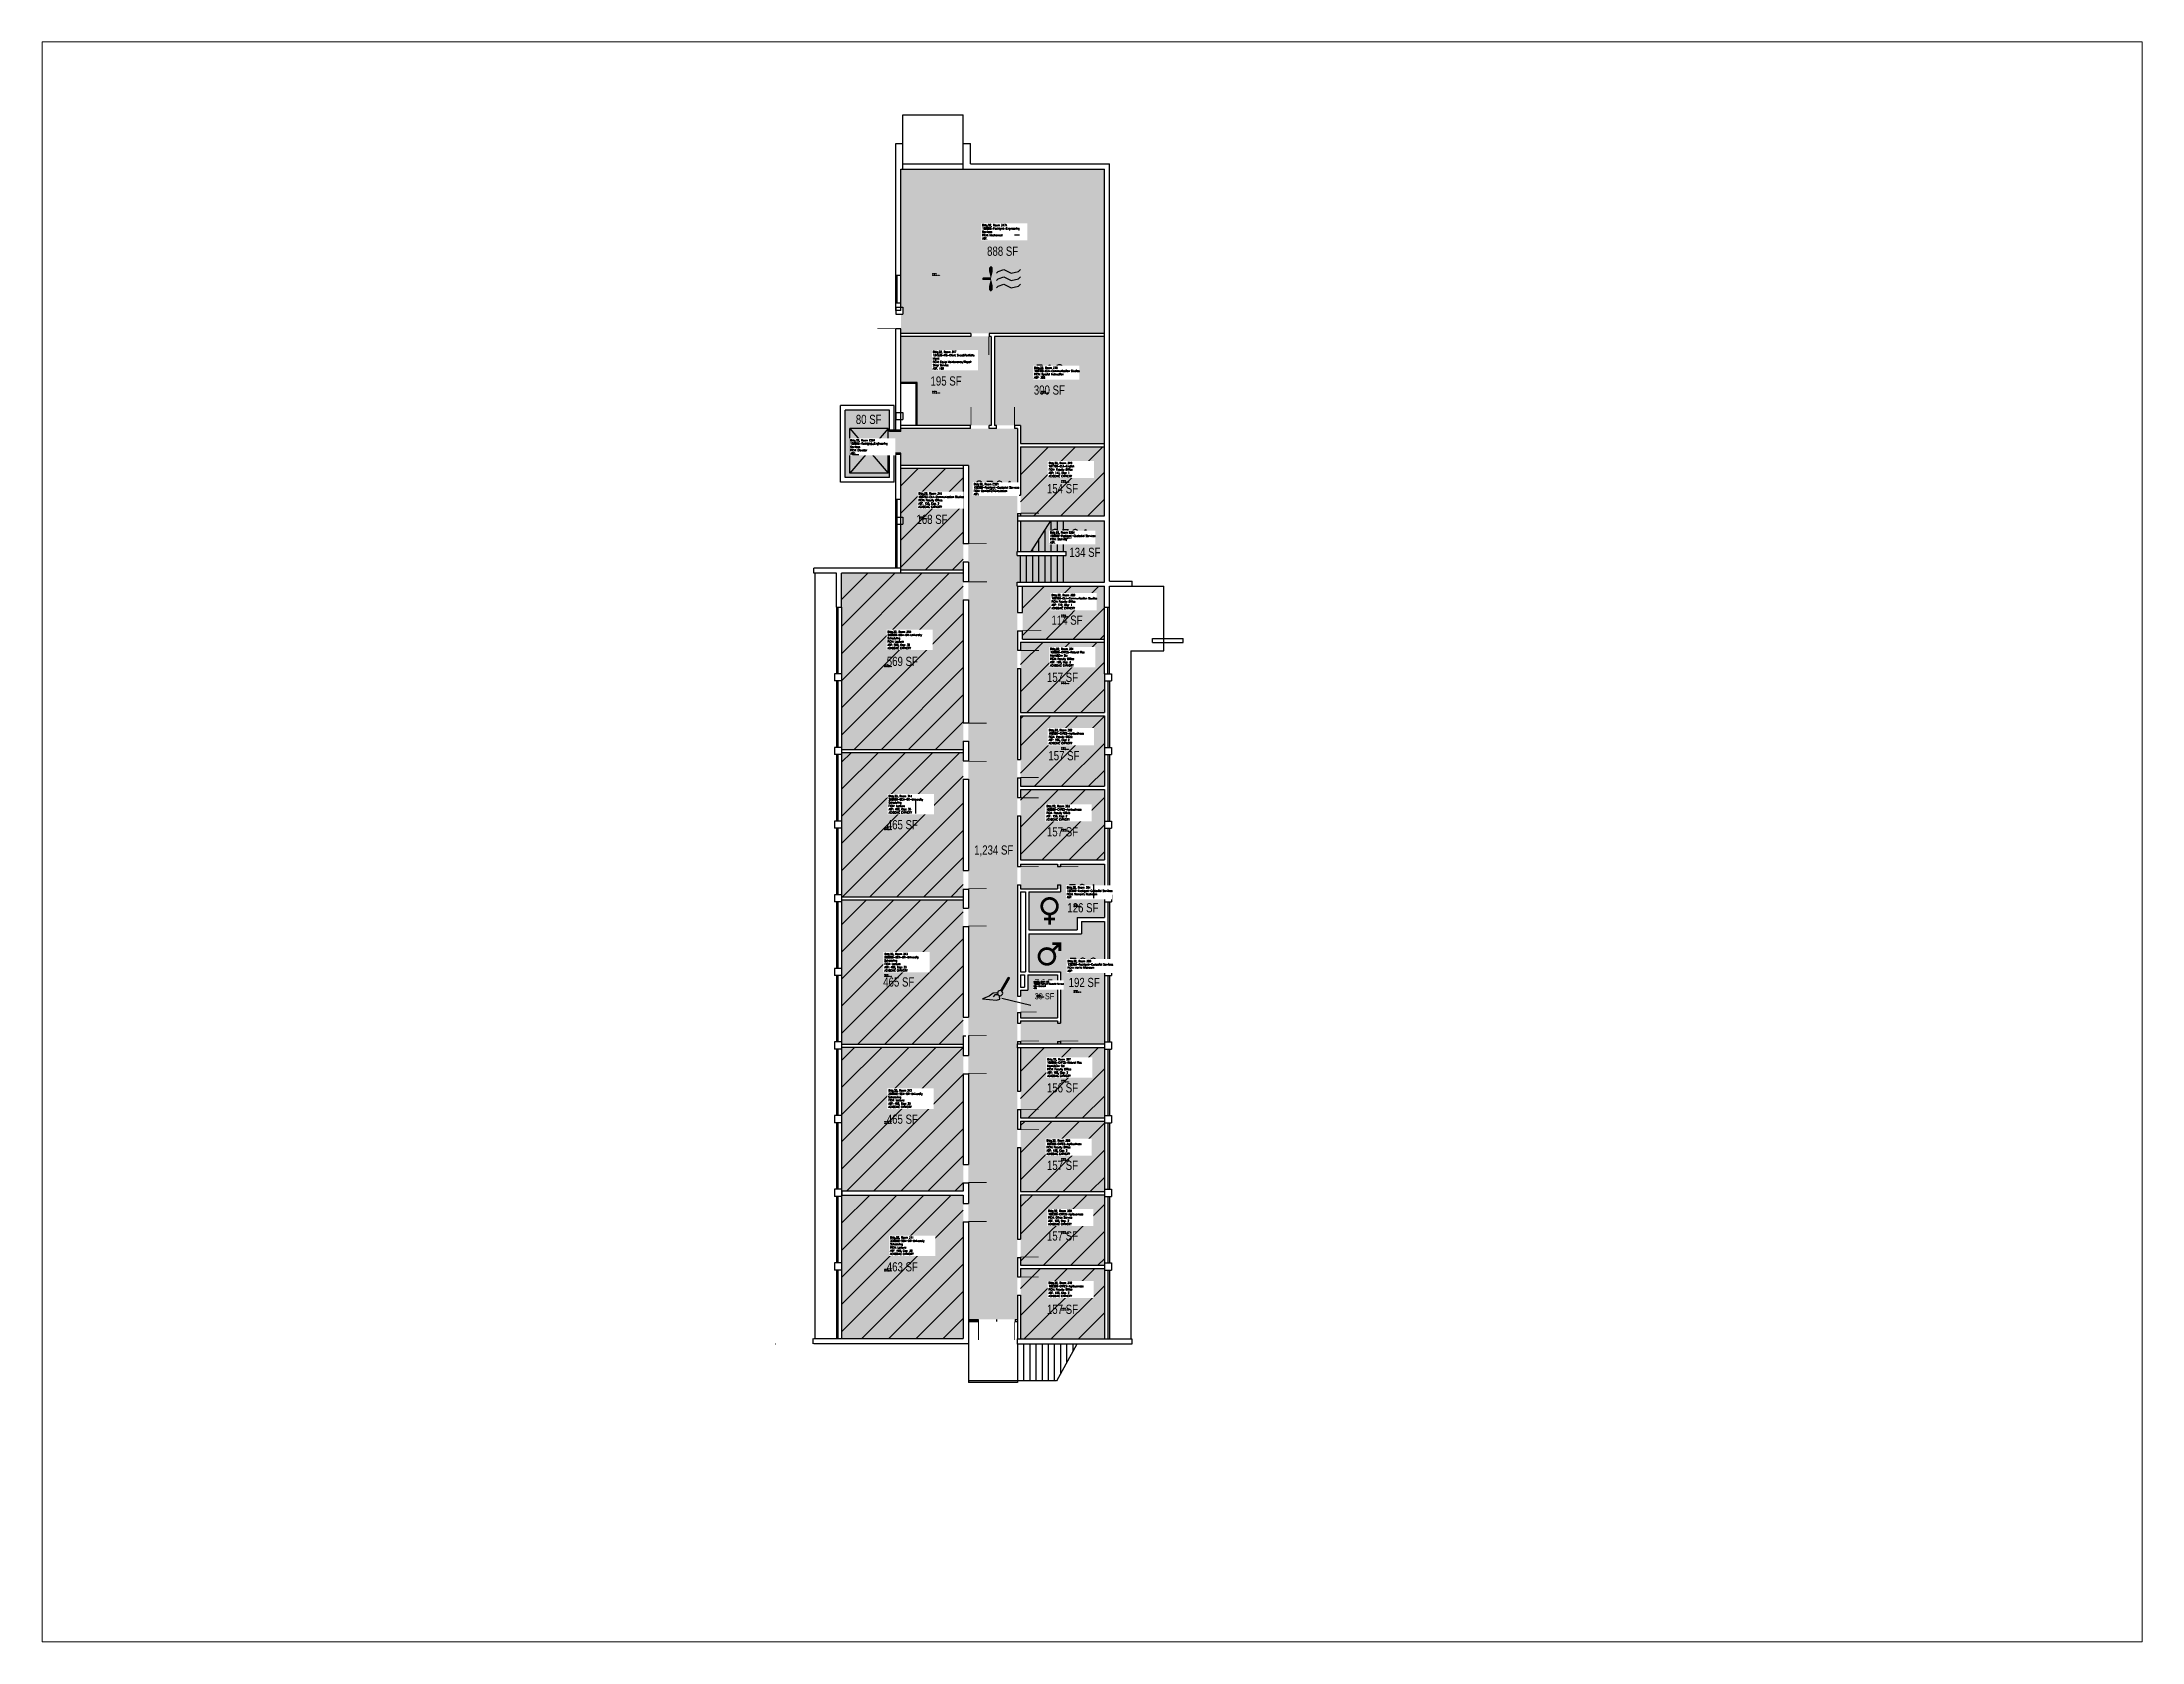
# Paper-space layout 'Layout1' of a CAD drawing. Header units: inches. Extents: x 1.05 to 9.45, y 0.8 to 7.2.
# The model-space entities are those that its viewports show. They can reach past a viewport. Long polylines and large blocks are cut down to what shows.
import ezdxf
from ezdxf.enums import TextEntityAlignment as Align

# ---------------------------------------------------------------- set-up
doc = ezdxf.new("R2010")
doc.units = ezdxf.units.IN
doc.header["$LTSCALE"] = 100
doc.header["$MEASUREMENT"] = 0
doc.layers.get('0').update_dxf_attribs({"linetype": 'CONTINUOUS'})
for name, color, linetype in [('A-COLS', 5, 'CONTINUOUS'), ('A-DOOR', 2, 'CONTINUOUS'), ('A-FLOR', 3, 'CONTINUOUS'), ('A-GLAZ', 1, 'CONTINUOUS'), ('A-GLAZ-SILL', 2, 'CONTINUOUS'), ('A-IDEN-CNUM', 7, 'CONTINUOUS'), ('A-IDEN-ICON', 4, 'CONTINUOUS'), ('A-IDEN-RNUM', 7, 'CONTINUOUS'), ('A-IDEN-SNUM', 4, 'CONTINUOUS'), ('A-IDEN-VNUM', 4, 'CONTINUOUS'), ('A-ROOF', 2, 'CONTINUOUS'), ('A-SITE', 3, 'CONTINUOUS'), ('A-WALL', 5, 'CONTINUOUS'), ('AREA-TEXT', 3, 'CONTINUOUS'), ('Rooms-Capacity', 4, 'CONTINUOUS'), ('Rooms-Category-Color', 7, 'CONTINUOUS'), ('Rooms-College-Color', 7, 'CONTINUOUS'), ('Rooms-Department-Color', 7, 'CONTINUOUS'), ('Rooms-Division-Color', 7, 'CONTINUOUS'), ('Rooms-Information', 7, 'CONTINUOUS')]:
    doc.layers.add(name, color=color, linetype=linetype)
doc.styles.add('AREA', font='arial.ttf', dxfattribs={"width": 0.75, "height": 24})
doc.styles.add('ROOMSNUMBER', font='TXT.SHX', dxfattribs={"height": 0.03})
doc.styles.add('ROOMVNUMBER', font='simplex.shx', dxfattribs={"width": 0.85})

# ---------------------------------------------------------------- blocks, each defined once
blk = doc.blocks.new('COLUMN')
at = {"layer": 'A-COLS'}
for p, q in [((-10, 7), (4, 7)), ((-10, 7), (-10, -7)), ((4, 7), (4, -7)), ((-10, -7), (4, -7))]:
    blk.add_line(p, q, dxfattribs=at)
blk = doc.blocks.new('CPWOMEN')
at = {"const_width": 0.015}
blk.add_lwpolyline([(-0.0375, 0, 1), (0.0475, 0, 1)], format="xyb", close=True, dxfattribs=at)
for points in [[(-0.025, -0.07), (0.035, -0.07)], [(0.005, -0.04), (0.005, -0.1)]]:
    blk.add_lwpolyline(points, dxfattribs=at)
blk = doc.blocks.new('CPMEN')
at = {"const_width": 0.015}
blk.add_lwpolyline([(-0.058, -0.02, 1), (0.028, -0.02, 1)], format="xyb", close=True, dxfattribs=at)
for points in [[(0.015, 0.01), (0.055, 0.05)], [(0.055, 0.01), (0.055, 0.05), (0.015, 0.05)]]:
    blk.add_lwpolyline(points, dxfattribs=at)
blk = doc.blocks.new('CPCUST')
for p, q in [((0.017, -0.064), (0.02, -0.047)), ((0.036, -0.07), (0.017, -0.064)), ((0.026, -0.041), (0.045, -0.041)), ((0.03, -0.034), (0.038, -0.03)), ((0.112, -0.063), (0.036, -0.07)), ((0.038, -0.03), (0.053, -0.032)), ((0.045, -0.041), (0.054, -0.051)), ((0.053, -0.032), (0.075, -0.048)), ((0.075, -0.048), (0.112, -0.063))]:
    blk.add_line(p, q)
at = {"const_width": 0.015}
blk.add_lwpolyline([(-0.03, 0.05), (0.01, -0.019)], dxfattribs=at)
at = {"const_width": 0.0075}
blk.add_lwpolyline([(-0.033, 0.048, 1), (-0.027, 0.052, 1)], format="xyb", close=True, dxfattribs=at)
blk.add_circle((0.016, -0.031), 0.0141)
blk = doc.blocks.new('CPMECH')
for p, q in [((0.005, 0.025), (0.015, 0.035)), ((0.015, 0.035), (0.045, 0.045)), ((0.015, -0.005), (0.045, 0.005)), ((0.045, 0.045), (0.085, 0.025)), ((0.045, 0.005), (0.085, -0.015)), ((0.085, 0.025), (0.125, 0.035)), ((0.125, 0.035), (0.135, 0.045)), ((0.125, -0.005), (0.135, 0.005)), ((0.005, -0.015), (0.015, -0.005)), ((0.005, -0.055), (0.015, -0.045)), ((0.015, -0.045), (0.045, -0.035)), ((0.045, -0.035), (0.085, -0.055)), ((0.085, -0.015), (0.125, -0.005)), ((0.085, -0.055), (0.125, -0.045)), ((0.125, -0.045), (0.135, -0.035))]:
    blk.add_line(p, q)
at = {"const_width": 0.0075}
blk.add_lwpolyline([(-0.068, -0.007, 1), (-0.062, -0.003, 1)], format="xyb", close=True, dxfattribs=at)
at = {"const_width": 0.015}
blk.add_lwpolyline([(-0.025, -0.005), (-0.065, -0.005)], dxfattribs=at)
for points in [[(-0.025, -0.005, 0, 0.02, 0), (-0.025, 0.035, 0.02, 0.02, 0), (-0.025, 0.055, 0.02, 0, 0), (-0.025, 0.065, 0, 0, 0)], [(-0.025, -0.005, 0, 0.02, 0), (-0.025, -0.045, 0.02, 0.02, 0), (-0.025, -0.065, 0.02, 0, 0), (-0.025, -0.075, 0, 0, 0)]]:
    blk.add_lwpolyline(points, format="xyseb")

msp = doc.modelspace()

# ---------------------------------------------------------------- hatches: boundary and pattern name
at = {"layer": 'Rooms-Capacity'}
h = msp.add_hatch(dxfattribs=at)
h.set_pattern_fill('ANSI31', color=256, scale=300, style=0)
h.paths.add_polyline_path([(480, 1754.5), (644, 1754.5), (644, 1619.5), (480, 1619.5)])
h = msp.add_hatch(dxfattribs=at)
h.set_pattern_fill('ANSI31', color=256, scale=300, style=0)
h.paths.add_polyline_path([(246, 1712), (367.9, 1712), (367.9, 1513), (246, 1513), (246, 1603), (250, 1603), (250, 1617), (246, 1617)])
h = msp.add_hatch(dxfattribs=at)
h.set_pattern_fill('ANSI31', color=256, scale=300, style=0)
h.paths.add_polyline_path([(367.9, 1507), (367.9, 1162.5), (130, 1162.5), (130, 1507)])
h = msp.add_hatch(dxfattribs=at)
h.set_pattern_fill('ANSI31', color=256, scale=300, style=0)
h.paths.add_polyline_path([(484, 1481.5), (644, 1481.5), (644, 1378.5), (484, 1378.5)])
h = msp.add_hatch(dxfattribs=at)
h.set_pattern_fill('ANSI31', color=256, scale=300, style=0)
h.paths.add_polyline_path([(480, 1372.5), (644, 1372.5), (644, 1234.5), (480, 1234.5)])
h = msp.add_hatch(dxfattribs=at)
h.set_pattern_fill('ANSI31', color=256, scale=300, style=0)
h.paths.add_polyline_path([(644, 1228.5), (644, 1090.5), (480, 1090.5), (480, 1228.5)])
h = msp.add_hatch(dxfattribs=at)
h.set_pattern_fill('ANSI31', color=256, scale=300, style=0)
h.paths.add_polyline_path([(367.9, 1156.2), (367.9, 874.5), (130, 874.5), (130, 1156.2)])
h = msp.add_hatch(dxfattribs=at)
h.set_pattern_fill('ANSI31', color=256, scale=300, style=0)
h.paths.add_polyline_path([(480, 1084.5), (644, 1084.5), (644, 946.5), (480, 946.5)])
h = msp.add_hatch(dxfattribs=at)
h.set_pattern_fill('ANSI31', color=256, scale=300, style=0)
h.paths.add_polyline_path([(367.9, 868.4), (367.9, 586.7), (130, 586.7), (130, 868.4)])
h = msp.add_hatch(dxfattribs=at)
h.set_pattern_fill('ANSI31', color=256, scale=300, style=0)
h.paths.add_polyline_path([(367.9, 580.5), (367.9, 298.8), (130, 298.8), (130, 580.5)])
h = msp.add_hatch(dxfattribs=at)
h.set_pattern_fill('ANSI31', color=256, scale=300, style=0)
h.paths.add_polyline_path([(480, 579.1), (643.9, 579.1), (644, 446.5), (644, 441.9), (480, 441.9)])
h = msp.add_hatch(dxfattribs=at)
h.set_pattern_fill('ANSI31', color=256, scale=300, style=0)
h.paths.add_polyline_path([(480, 435.9), (644, 435.9), (644, 302.5), (644, 297.9), (480, 297.9)])
h = msp.add_hatch(dxfattribs=at)
h.set_pattern_fill('ANSI31', color=256, scale=300, style=0)
h.paths.add_polyline_path([(367.9, 291.1), (367.9, 10.6), (130, 10.6), (130, 291.1)])
h = msp.add_hatch(dxfattribs=at)
h.set_pattern_fill('ANSI31', color=256, scale=300, style=0)
h.paths.add_polyline_path([(480, 291.9), (644, 291.9), (644, 153.9), (480, 153.9)])
h = msp.add_hatch(dxfattribs=at)
h.set_pattern_fill('ANSI31', color=256, scale=300, style=0)
h.paths.add_polyline_path([(480, 147.9), (644, 147.9), (644, 9.9), (480, 9.9)])
at = {"layer": 'Rooms-Category-Color', "true_color": 0xadadad}
for points in [[(246, 2297.5), (644, 2297.5), (644, 1976), (246, 1976), (246, 2013.5), (250, 2013.5), (250, 2027.5), (246, 2027.5)], [(137, 1826), (224, 1826), (224, 1694), (137, 1694)], [(224, 1742), (224, 1784), (246, 1784), (246, 1787), (246, 1790), (474, 1790), (474, 1430.6), (474, 47.9), (378, 47.9), (378, 1718), (246, 1718), (246, 1742)], [(480, 1609.5), (644, 1609.5), (644, 1489.5), (473.4, 1489.5), (473.4, 1541.5), (569.4, 1541.5), (569.4, 1549.5), (480, 1549.5)], [(496, 809.8), (496, 883.8), (558, 883.8), (558, 889.8), (480, 889.8), (480, 938.5), (644, 938.5), (644, 833.8), (591, 833.8), (591, 809.8)], [(644, 825.8), (644, 590.5), (643.9, 586.8), (480, 586.8), (480, 631.8), (558, 631.8), (558, 727.8), (496, 727.8), (496, 801.8), (599, 801.8), (599, 825.8)], [(480, 691.8), (494, 691.8), (494, 721.8), (552, 721.8), (552, 637.8), (480, 637.8)]]:
    msp.add_hatch(color=253, dxfattribs=at).paths.add_polyline_path(points)
at = {"layer": 'Rooms-Category-Color', "true_color": 0xe3c5e1}
msp.add_hatch(color=254, dxfattribs=at).paths.add_polyline_path([(246, 1970), (422.9, 1970), (422.9, 1796), (278, 1796), (278, 1880), (246, 1880)])
at = {"layer": 'Rooms-Category-Color', "true_color": 0xe3f498}
msp.add_hatch(color=61, dxfattribs=at).paths.add_polyline_path([(428.9, 1970), (644, 1970), (644, 1760.5), (480, 1760.5), (480, 1796), (428.9, 1796)])
at = {"layer": 'Rooms-Category-Color', "true_color": 0xfa9ba3}
for points in [[(480, 1754.5), (644, 1754.5), (644, 1619.5), (480, 1619.5)], [(246, 1712), (367.9, 1712), (367.9, 1513), (246, 1513), (246, 1603), (250, 1603), (250, 1617), (246, 1617)], [(484, 1481.5), (644, 1481.5), (644, 1378.5), (484, 1378.5)], [(480, 1372.5), (644, 1372.5), (644, 1234.5), (480, 1234.5)], [(644, 1228.5), (644, 1090.5), (480, 1090.5), (480, 1228.5)], [(480, 1084.5), (644, 1084.5), (644, 946.5), (480, 946.5)], [(480, 579.1), (643.9, 579.1), (644, 446.5), (644, 441.9), (480, 441.9)], [(480, 435.9), (644, 435.9), (644, 302.5), (644, 297.9), (480, 297.9)], [(480, 291.9), (644, 291.9), (644, 153.9), (480, 153.9)], [(480, 147.9), (644, 147.9), (644, 9.9), (480, 9.9)]]:
    msp.add_hatch(color=241, dxfattribs=at).paths.add_polyline_path(points)
at = {"layer": 'Rooms-Category-Color', "true_color": 0xffff64}
for points in [[(367.9, 1507), (367.9, 1162.5), (130, 1162.5), (130, 1507)], [(367.9, 1156.2), (367.9, 874.5), (130, 874.5), (130, 1156.2)], [(367.9, 868.4), (367.9, 586.7), (130, 586.7), (130, 868.4)], [(367.9, 580.5), (367.9, 298.8), (130, 298.8), (130, 580.5)], [(367.9, 291.1), (367.9, 10.6), (130, 10.6), (130, 291.1)]]:
    msp.add_hatch(color=51, dxfattribs=at).paths.add_polyline_path(points)
at = {"layer": 'Rooms-College-Color', "true_color": 0xadadad}
for points in [[(246, 2297.5), (644, 2297.5), (644, 1976), (246, 1976), (246, 2013.5), (250, 2013.5), (250, 2027.5), (246, 2027.5)], [(137, 1826), (224, 1826), (224, 1694), (137, 1694)], [(224, 1742), (224, 1784), (246, 1784), (246, 1787), (246, 1790), (474, 1790), (474, 1430.6), (474, 47.9), (378, 47.9), (378, 1718), (246, 1718), (246, 1742)], [(480, 1609.5), (644, 1609.5), (644, 1489.5), (473.4, 1489.5), (473.4, 1541.5), (569.4, 1541.5), (569.4, 1549.5), (480, 1549.5)], [(496, 809.8), (496, 883.8), (558, 883.8), (558, 889.8), (480, 889.8), (480, 938.5), (644, 938.5), (644, 833.8), (591, 833.8), (591, 809.8)], [(644, 825.8), (644, 590.5), (643.9, 586.8), (480, 586.8), (480, 631.8), (558, 631.8), (558, 727.8), (496, 727.8), (496, 801.8), (599, 801.8), (599, 825.8)], [(480, 691.8), (494, 691.8), (494, 721.8), (552, 721.8), (552, 637.8), (480, 637.8)]]:
    msp.add_hatch(color=253, dxfattribs=at).paths.add_polyline_path(points)
at = {"layer": 'Rooms-College-Color', "true_color": 0x80bc67}
msp.add_hatch(color=83, dxfattribs=at).paths.add_polyline_path([(246, 1970), (422.9, 1970), (422.9, 1796), (278, 1796), (278, 1880), (246, 1880)])
at = {"layer": 'Rooms-College-Color', "true_color": 0xb2d6e9}
for points in [[(428.9, 1970), (644, 1970), (644, 1760.5), (480, 1760.5), (480, 1796), (428.9, 1796)], [(480, 1754.5), (644, 1754.5), (644, 1619.5), (480, 1619.5)], [(246, 1712), (367.9, 1712), (367.9, 1513), (246, 1513), (246, 1603), (250, 1603), (250, 1617), (246, 1617)], [(484, 1481.5), (644, 1481.5), (644, 1378.5), (484, 1378.5)]]:
    msp.add_hatch(color=254, dxfattribs=at).paths.add_polyline_path(points)
at = {"layer": 'Rooms-College-Color', "true_color": 0xffff64}
for points in [[(367.9, 1507), (367.9, 1162.5), (130, 1162.5), (130, 1507)], [(367.9, 1156.2), (367.9, 874.5), (130, 874.5), (130, 1156.2)], [(367.9, 868.4), (367.9, 586.7), (130, 586.7), (130, 868.4)], [(367.9, 580.5), (367.9, 298.8), (130, 298.8), (130, 580.5)], [(367.9, 291.1), (367.9, 10.6), (130, 10.6), (130, 291.1)]]:
    msp.add_hatch(color=51, dxfattribs=at).paths.add_polyline_path(points)
at = {"layer": 'Rooms-College-Color', "true_color": 0xe3c5e1}
for points in [[(480, 1372.5), (644, 1372.5), (644, 1234.5), (480, 1234.5)], [(644, 1228.5), (644, 1090.5), (480, 1090.5), (480, 1228.5)], [(480, 1084.5), (644, 1084.5), (644, 946.5), (480, 946.5)], [(480, 579.1), (643.9, 579.1), (644, 446.5), (644, 441.9), (480, 441.9)], [(480, 435.9), (644, 435.9), (644, 302.5), (644, 297.9), (480, 297.9)], [(480, 291.9), (644, 291.9), (644, 153.9), (480, 153.9)], [(480, 147.9), (644, 147.9), (644, 9.9), (480, 9.9)]]:
    msp.add_hatch(color=254, dxfattribs=at).paths.add_polyline_path(points)
at = {"layer": 'Rooms-Department-Color', "true_color": 0xacacac}
for points in [[(246, 2297.5), (644, 2297.5), (644, 1976), (246, 1976), (246, 2013.5), (250, 2013.5), (250, 2027.5), (246, 2027.5)], [(137, 1826), (224, 1826), (224, 1694), (137, 1694)], [(224, 1742), (224, 1784), (246, 1784), (246, 1787), (246, 1790), (474, 1790), (474, 1430.6), (474, 47.9), (378, 47.9), (378, 1718), (246, 1718), (246, 1742)], [(480, 1609.5), (644, 1609.5), (644, 1489.5), (473.4, 1489.5), (473.4, 1541.5), (569.4, 1541.5), (569.4, 1549.5), (480, 1549.5)], [(496, 809.8), (496, 883.8), (558, 883.8), (558, 889.8), (480, 889.8), (480, 938.5), (644, 938.5), (644, 833.8), (591, 833.8), (591, 809.8)], [(644, 825.8), (644, 590.5), (643.9, 586.8), (480, 586.8), (480, 631.8), (558, 631.8), (558, 727.8), (496, 727.8), (496, 801.8), (599, 801.8), (599, 825.8)], [(480, 691.8), (494, 691.8), (494, 721.8), (552, 721.8), (552, 637.8), (480, 637.8)]]:
    msp.add_hatch(color=253, dxfattribs=at).paths.add_polyline_path(points)
at = {"layer": 'Rooms-Department-Color', "true_color": 0xfa003f}
msp.add_hatch(color=240, dxfattribs=at).paths.add_polyline_path([(246, 1970), (422.9, 1970), (422.9, 1796), (278, 1796), (278, 1880), (246, 1880)])
at = {"layer": 'Rooms-Department-Color', "true_color": 0xb2d6e9}
for points in [[(428.9, 1970), (644, 1970), (644, 1760.5), (480, 1760.5), (480, 1796), (428.9, 1796)], [(480, 1754.5), (644, 1754.5), (644, 1619.5), (480, 1619.5)], [(246, 1712), (367.9, 1712), (367.9, 1513), (246, 1513), (246, 1603), (250, 1603), (250, 1617), (246, 1617)], [(484, 1481.5), (644, 1481.5), (644, 1378.5), (484, 1378.5)]]:
    msp.add_hatch(color=254, dxfattribs=at).paths.add_polyline_path(points)
at = {"layer": 'Rooms-Department-Color', "true_color": 0x003fff}
for points in [[(367.9, 1507), (367.9, 1162.5), (130, 1162.5), (130, 1507)], [(367.9, 1156.2), (367.9, 874.5), (130, 874.5), (130, 1156.2)], [(367.9, 868.4), (367.9, 586.7), (130, 586.7), (130, 868.4)], [(367.9, 580.5), (367.9, 298.8), (130, 298.8), (130, 580.5)], [(367.9, 291.1), (367.9, 10.6), (130, 10.6), (130, 291.1)]]:
    msp.add_hatch(color=160, dxfattribs=at).paths.add_polyline_path(points)
at = {"layer": 'Rooms-Department-Color', "true_color": 0xe3c5e1}
for points in [[(480, 1372.5), (644, 1372.5), (644, 1234.5), (480, 1234.5)], [(644, 1228.5), (644, 1090.5), (480, 1090.5), (480, 1228.5)], [(480, 1084.5), (644, 1084.5), (644, 946.5), (480, 946.5)], [(480, 579.1), (643.9, 579.1), (644, 446.5), (644, 441.9), (480, 441.9)], [(480, 435.9), (644, 435.9), (644, 302.5), (644, 297.9), (480, 297.9)], [(480, 291.9), (644, 291.9), (644, 153.9), (480, 153.9)], [(480, 147.9), (644, 147.9), (644, 9.9), (480, 9.9)]]:
    msp.add_hatch(color=254, dxfattribs=at).paths.add_polyline_path(points)
at = {"layer": 'Rooms-Division-Color', "true_color": 0xadadad}
for points in [[(246, 2297.5), (644, 2297.5), (644, 1976), (246, 1976), (246, 2013.5), (250, 2013.5), (250, 2027.5), (246, 2027.5)], [(137, 1826), (224, 1826), (224, 1694), (137, 1694)], [(224, 1742), (224, 1784), (246, 1784), (246, 1787), (246, 1790), (474, 1790), (474, 1430.6), (474, 47.9), (378, 47.9), (378, 1718), (246, 1718), (246, 1742)], [(480, 1609.5), (644, 1609.5), (644, 1489.5), (473.4, 1489.5), (473.4, 1541.5), (569.4, 1541.5), (569.4, 1549.5), (480, 1549.5)], [(496, 809.8), (496, 883.8), (558, 883.8), (558, 889.8), (480, 889.8), (480, 938.5), (644, 938.5), (644, 833.8), (591, 833.8), (591, 809.8)], [(644, 825.8), (644, 590.5), (643.9, 586.8), (480, 586.8), (480, 631.8), (558, 631.8), (558, 727.8), (496, 727.8), (496, 801.8), (599, 801.8), (599, 825.8)], [(480, 691.8), (494, 691.8), (494, 721.8), (552, 721.8), (552, 637.8), (480, 637.8)]]:
    msp.add_hatch(color=253, dxfattribs=at).paths.add_polyline_path(points)
at = {"layer": 'Rooms-Division-Color', "true_color": 0xfa003f}
msp.add_hatch(color=240, dxfattribs=at).paths.add_polyline_path([(246, 1970), (422.9, 1970), (422.9, 1796), (278, 1796), (278, 1880), (246, 1880)])
at = {"layer": 'Rooms-Division-Color', "true_color": 0xb2d6e9}
for points in [[(428.9, 1970), (644, 1970), (644, 1760.5), (480, 1760.5), (480, 1796), (428.9, 1796)], [(480, 1754.5), (644, 1754.5), (644, 1619.5), (480, 1619.5)], [(246, 1712), (367.9, 1712), (367.9, 1513), (246, 1513), (246, 1603), (250, 1603), (250, 1617), (246, 1617)], [(484, 1481.5), (644, 1481.5), (644, 1378.5), (484, 1378.5)]]:
    msp.add_hatch(color=254, dxfattribs=at).paths.add_polyline_path(points)
at = {"layer": 'Rooms-Division-Color', "true_color": 0x003fff}
for points in [[(367.9, 1507), (367.9, 1162.5), (130, 1162.5), (130, 1507)], [(367.9, 1156.2), (367.9, 874.5), (130, 874.5), (130, 1156.2)], [(367.9, 868.4), (367.9, 586.7), (130, 586.7), (130, 868.4)], [(367.9, 580.5), (367.9, 298.8), (130, 298.8), (130, 580.5)], [(367.9, 291.1), (367.9, 10.6), (130, 10.6), (130, 291.1)]]:
    msp.add_hatch(color=160, dxfattribs=at).paths.add_polyline_path(points)
at = {"layer": 'Rooms-Division-Color', "true_color": 0xe3c5e1}
for points in [[(480, 1372.5), (644, 1372.5), (644, 1234.5), (480, 1234.5)], [(644, 1228.5), (644, 1090.5), (480, 1090.5), (480, 1228.5)], [(480, 1084.5), (644, 1084.5), (644, 946.5), (480, 946.5)], [(480, 579.1), (643.9, 579.1), (644, 446.5), (644, 441.9), (480, 441.9)], [(480, 435.9), (644, 435.9), (644, 302.5), (644, 297.9), (480, 297.9)], [(480, 291.9), (644, 291.9), (644, 153.9), (480, 153.9)], [(480, 147.9), (644, 147.9), (644, 9.9), (480, 9.9)]]:
    msp.add_hatch(color=254, dxfattribs=at).paths.add_polyline_path(points)

# ---------------------------------------------------------------- linework, layer by layer
at = {"layer": 'A-DOOR'}
for points in [[(235.9, 1985.4, 1.5, 1.5, 0), (199.9, 1985.4, 0, 0, 0), (199.9, 1986.2, 0, 0, -0.414214), (237.4, 2020.7, 0, 0, -0.414214)], [(418.1, 1969.6, 1.5, 1.5, 0), (418.1, 1933.6, 0, 0, 0), (417.3, 1933.6, 0, 0, -0.414214), (382.8, 1971.1, 0, 0, -0.414214)], [(383.1, 1796.2, 1.5, 1.5, 0), (383.1, 1832.2, 0, 0, 0), (383.9, 1832.2, 0, 0, -0.414214), (418.4, 1794.7, 0, 0, -0.414214)], [(468.3, 1796.2, 1.5, 1.5, 0), (468.3, 1832.2, 0, 0, 0), (467.5, 1832.2, 0, 0, 0.414214), (433, 1794.7, 0, 0, 0.414214)], [(480.2, 1624.6, 1.5, 1.5, 0), (516.2, 1624.6, 0, 0, 0), (516.2, 1625.4, 0, 0, 0.414214), (478.7, 1659.9, 0, 0, 0.414214)], [(378, 1564.8, 1.5, 1.5, 0), (414, 1564.8, 0, 0, 0), (414, 1564, 0, 0, -0.414214), (376.5, 1529.5, 0, 0, -0.414214)], [(378.2, 1490.3, 1.5, 1.5, 0), (414.2, 1490.3, 0, 0, 0), (414.2, 1489.6, 0, 0, -0.414214), (376.7, 1455.1, 0, 0, -0.414214)], [(484.4, 1395.3, 1.5, 1.5, 0), (520.4, 1395.3, 0, 0, 0), (520.4, 1396.1, 0, 0, 0.414214), (482.9, 1430.6, 0, 0, 0.414214)], [(480.2, 1356.1, 1.5, 1.5, 0), (516.2, 1356.1, 0, 0, 0), (516.2, 1355.4, 0, 0, -0.414214), (478.7, 1320.9, 0, 0, -0.414214)], [(377.7, 1214, 1.5, 1.5, 0), (413.7, 1214, 0, 0, 0), (413.7, 1213.3, 0, 0, -0.414214), (376.2, 1178.8, 0, 0, -0.414214)], [(377.7, 1139.5, 1.5, 1.5, 0), (413.7, 1139.5, 0, 0, 0), (413.7, 1138.8, 0, 0, -0.414214), (376.2, 1104.3, 0, 0, -0.414214)], [(479.3, 1107.7, 1.5, 1.5, 0), (515.3, 1107.7, 0, 0, 0), (515.3, 1108.4, 0, 0, 0.414214), (477.8, 1142.9, 0, 0, 0.414214)], [(479.3, 1068, 1.5, 1.5, 0), (515.3, 1068, 0, 0, 0), (515.3, 1067.3, 0, 0, -0.414214), (477.8, 1032.8, 0, 0, -0.414214)], [(377.7, 890.3, 1.5, 1.5, 0), (413.7, 890.3, 0, 0, 0), (413.7, 891.1, 0, 0, 0.414214), (376.2, 925.6, 0, 0, 0.414214)], [(479.3, 933.2, 1.5, 1.5, 0), (515.3, 933.2, 0, 0, 0), (515.3, 932.4, 0, 0, -0.414214), (477.8, 897.9, 0, 0, -0.414214)], [(557, 933.2, 1.5, 1.5, 0), (593, 933.2, 0, 0, 0), (593, 932.4, 0, 0, -0.414214), (555.5, 897.9, 0, 0, -0.414214)], [(377.7, 817.3, 1.5, 1.5, 0), (413.7, 817.3, 0, 0, 0), (413.7, 818, 0, 0, 0.414214), (376.2, 852.5, 0, 0, 0.414214)], [(479.3, 649.1, 1.5, 1.5, 0), (511.3, 649.1, 0, 0, 0), (511.3, 648.3, 0, 0, 0.414214), (479.3, 680.3, 0, 0, 0.414214)], [(378, 603.6, 1.5, 1.5, 0), (414, 603.6, 0, 0, 0), (414, 604.3, 0, 0, 0.414214), (376.5, 638.8, 0, 0, 0.414214)], [(480.4, 592.4, 1.5, 1.5, 0), (516.4, 592.4, 0, 0, 0), (516.4, 593.1, 0, 0, 0.414214), (478.9, 627.6, 0, 0, 0.414214)], [(557.3, 592.4, 1.5, 1.5, 0), (593.3, 592.4, 0, 0, 0), (593.3, 593.1, 0, 0, 0.414214), (555.8, 627.6, 0, 0, 0.414214)], [(378, 529.1, 1.5, 1.5, 0), (414, 529.1, 0, 0, 0), (414, 529.9, 0, 0, 0.414214), (376.5, 564.4, 0, 0, 0.414214)], [(479.3, 458.9, 1.5, 1.5, 0), (515.3, 458.9, 0, 0, 0), (515.3, 459.7, 0, 0, 0.414214), (477.8, 494.2, 0, 0, 0.414214)], [(479.9, 419.3, 1.5, 1.5, 0), (515.9, 419.3, 0, 0, 0), (515.9, 418.5, 0, 0, -0.414214), (478.4, 384, 0, 0, -0.414214)], [(378, 315.7, 1.5, 1.5, 0), (414, 315.7, 0, 0, 0), (414, 316.4, 0, 0, 0.414214), (376.5, 350.9, 0, 0, 0.414214)], [(378, 239.6, 1.5, 1.5, 0), (414, 239.6, 0, 0, 0), (414, 240.3, 0, 0, 0.414214), (376.5, 274.8, 0, 0, 0.414214)], [(479.3, 169.9, 1.5, 1.5, 0), (515.3, 169.9, 0, 0, 0), (515.3, 170.7, 0, 0, 0.414214), (477.8, 205.2, 0, 0, 0.414214)], [(479.3, 130.9, 1.5, 1.5, 0), (515.3, 130.9, 0, 0, 0), (515.3, 130.1, 0, 0, -0.414214), (477.8, 95.6, 0, 0, -0.414214)], [(397.9, 43.5, 1.5, 1.5, 0), (397.9, 7.5, 0, 0, 0), (398.7, 7.5, 0, 0, 0.414214), (433.2, 45, 0, 0, 0.414214)], [(468.7, 43.5, 1.5, 1.5, 0), (468.7, 7.5, 0, 0, 0), (468, 7.5, 0, 0, -0.414214), (433.5, 45, 0, 0, -0.414214)]]:
    msp.add_lwpolyline(points, format="xyseb", dxfattribs=at)
at = {"layer": 'A-FLOR'}
for p, q in [((146, 1790), (221, 1703)), ((221, 1790), (146, 1703)), ((221, 1790), (146, 1790)), ((146, 1703), (146, 1790)), ((221, 1703), (221, 1790)), ((221, 1703), (146, 1703)), ((538.3, 1609.6), (500.2, 1549.6)), ((540, 1549.5), (540, 1609.5)), ((552, 1549.5), (552, 1609.5)), ((564, 1549.5), (564, 1609.5)), ((516, 1549.5), (516, 1574.5)), ((528, 1549.5), (528, 1593.3)), ((480, 1489.5), (480, 1541.5)), ((492, 1489.5), (492, 1541.5)), ((504, 1549.5), (504, 1555.6)), ((504, 1489.5), (504, 1541.5)), ((516, 1489.5), (516, 1541.5)), ((528, 1489.5), (528, 1541.5)), ((540, 1489.5), (540, 1541.5)), ((552, 1489.5), (552, 1541.5)), ((564, 1489.5), (564, 1541.5))]:
    msp.add_line(p, q, dxfattribs=at)
at = {"layer": 'A-GLAZ'}
for p, q in [((239, 2035), (239, 2089)), ((239, 1517), (239, 1651)), ((123, 1440.5), (123, 1310.5)), ((651, 1310.5), (651, 1440.5)), ((123, 1296.5), (123, 1166.8)), ((651, 1296.5), (651, 1166.8)), ((123, 1152.8), (123, 1022.8)), ((651, 1152.8), (651, 1022.8)), ((123, 1008.8), (123, 878.8)), ((651, 1008.8), (651, 878.8)), ((123, 864.8), (123, 734.8)), ((651, 864.8), (651, 734.8)), ((123, 720.8), (123, 590.8)), ((651, 720.8), (651, 590.8)), ((123, 576.8), (123, 446.8)), ((651, 576.8), (651, 446.8)), ((123, 432.8), (123, 302.8)), ((651, 432.8), (651, 302.8)), ((123, 288.8), (123, 158.8)), ((651, 288.8), (651, 158.8)), ((123, 144.8), (123, 10.6)), ((651, 144.8), (651, 9.9)), ((378, 45.9), (397.2, 45.9))]:
    msp.add_line(p, q, dxfattribs=at)
at = {"layer": 'A-GLAZ-SILL'}
for p, q in [((236, 2035), (236, 2089)), ((246, 2035), (246, 2089)), ((236, 1517), (236, 1651)), ((246, 1517), (246, 1651)), ((120, 1440.5), (120, 1310.5)), ((130, 1440.5), (130, 1310.5)), ((644, 1310.5), (644, 1440.5)), ((654, 1310.5), (654, 1440.5)), ((120, 1296.5), (120, 1166.8)), ((130, 1296.5), (130, 1166.8)), ((644, 1296.5), (644, 1234.5)), ((654, 1296.5), (654, 1166.8)), ((644, 1228.5), (644, 1166.7)), ((120, 1152.8), (120, 1022.8)), ((130, 1152.8), (130, 1022.8)), ((644, 1152.7), (644, 1090.5)), ((654, 1152.8), (654, 1022.8)), ((644, 1084.5), (644, 1022.8)), ((120, 1008.8), (120, 878.8)), ((130, 1008.8), (130, 878.8)), ((644, 1008.8), (644, 946.5)), ((654, 1008.8), (654, 878.8)), ((644, 938.5), (644, 878.8)), ((120, 864.8), (120, 734.8)), ((130, 864.8), (130, 734.8)), ((644, 864.8), (644, 833.8)), ((654, 864.8), (654, 734.8)), ((644, 825.8), (644, 734.8)), ((120, 720.8), (120, 590.8)), ((130, 720.8), (130, 590.8)), ((644, 720.8), (644, 590.8)), ((654, 720.8), (654, 590.8)), ((120, 576.8), (120, 446.8)), ((130, 576.8), (130, 446.8)), ((644, 576.8), (644, 446.8)), ((654, 576.8), (654, 446.8)), ((120, 432.8), (120, 302.8)), ((130, 432.8), (130, 302.8)), ((644, 432.8), (644, 302.8)), ((654, 432.8), (654, 302.8)), ((120, 288.8), (120, 158.8)), ((130, 288.8), (130, 158.8)), ((644, 288.8), (644, 158.8)), ((654, 288.8), (654, 158.8)), ((120, 144.8), (120, 10.6)), ((130, 144.8), (130, 10.6)), ((644, 144.8), (644, 9.9)), ((654, 144.8), (654, 9.9)), ((378, 47.9), (397.2, 47.9)), ((378, 43.9), (397.2, 43.9))]:
    msp.add_line(p, q, dxfattribs=at)
at = {"layer": 'A-IDEN-ICON'}
msp.add_line((443.2, 676.1), (500.4, 662.8), dxfattribs=at)
at = {"layer": 'A-ROOF'}
for p, q in [((250, 2403.5), (368, 2403.5)), ((250, 2347.5), (250, 2403.5)), ((368, 2347.5), (368, 2403.5)), ((78, 1507), (78, 10.6)), ((696, 1481.5), (760, 1481.5)), ((760, 1355.5), (760, 1481.5)), ((696, 1355.5), (696, 9.9)), ((696, 1355.5), (760, 1355.5))]:
    msp.add_line(p, q, dxfattribs=at)
at = {"layer": 'A-SITE'}
for p, q in [((378, 0.4), (378, -75.2)), ((474, -0.2), (474, -75.2)), ((486, -0.2), (486, -72.2)), ((498, -0.2), (498, -72.2)), ((510, -0.2), (510, -72.2)), ((522, -0.2), (522, -72.2)), ((534, -0.2), (534, -72.2)), ((546, -0.2), (546, -72.2)), ((590.2, -0.5), (550.3, -72.4)), ((558, -0.2), (558, -58.5)), ((570, -0.2), (570, -36.9)), ((582, -0.2), (582, -15.3)), ((550.4, -72.2), (378, -72.2)), ((474, -75.2), (378, -75.2))]:
    msp.add_line(p, q, dxfattribs=at)
at = {"layer": 'A-WALL'}
for p, q in [((236, 2089), (236, 2347.5)), ((236, 2347.5), (250, 2347.5)), ((250, 2297.5), (250, 2347.5)), ((368, 2297.5), (368, 2347.5)), ((368, 2347.5), (382, 2347.5)), ((382, 2307.5), (382, 2347.5)), ((250, 2307.5), (368, 2307.5)), ((382, 2307.5), (654, 2307.5)), ((654, 1491.5), (654, 2307.5)), ((246, 2297.5), (250, 2297.5)), ((246, 2089), (246, 2297.5)), ((250, 2297.5), (368, 2297.5)), ((368, 2297.5), (644, 2297.5)), ((644, 1619.5), (644, 2297.5)), ((246, 2089), (236, 2089)), ((246, 2035), (236, 2035)), ((236, 2020.7), (236, 2035)), ((246, 2020.7), (236, 2020.7)), ((246, 2020.7), (246, 2035)), ((246, 1984.7), (236, 1984.7)), ((236, 1787), (236, 1984.7)), ((246, 1787), (246, 1984.7)), ((382.8, 1976), (246, 1976)), ((382.8, 1976), (382.8, 1970)), ((644, 1976), (418.8, 1976)), ((418.8, 1976), (418.8, 1970)), ((382.8, 1970), (246, 1970)), ((422.9, 1970), (418.8, 1970)), ((422.9, 1970), (422.9, 1796)), ((644, 1970), (428.9, 1970)), ((428.9, 1970), (428.9, 1796)), ((278, 1880), (246, 1880)), ((276, 1878), (246, 1878)), ((276, 1796), (276, 1878)), ((278, 1796), (278, 1880)), ((128, 1685), (128, 1835)), ((233, 1835), (128, 1835)), ((224, 1826), (137, 1826)), ((137, 1694), (137, 1826)), ((224, 1784), (224, 1826)), ((233, 1787), (233, 1835)), ((221, 1790), (146, 1790)), ((146, 1703), (146, 1790)), ((221, 1703), (221, 1790)), ((246, 1787), (224, 1787)), ((246, 1784), (224, 1784)), ((246, 1787), (236, 1787)), ((382.4, 1796), (246, 1796)), ((382.4, 1790), (246, 1790)), ((246, 1784), (246, 1787)), ((382.4, 1790), (382.4, 1796)), ((418.4, 1790), (418.4, 1796)), ((422.9, 1796), (418.4, 1796)), ((433, 1790), (418.4, 1790)), ((433, 1796), (428.9, 1796)), ((433, 1790), (433, 1796)), ((469, 1790), (469, 1796)), ((480, 1796), (469, 1796)), ((474, 1790), (469, 1790)), ((474, 1790), (474, 1659.9)), ((480, 1796), (480, 1760.5)), ((224, 1694), (224, 1742)), ((246, 1742), (224, 1742)), ((246, 1739), (224, 1739)), ((233, 1685), (233, 1739)), ((236, 1651), (236, 1739)), ((246, 1739), (236, 1739)), ((246, 1739), (246, 1742)), ((246, 1651), (246, 1739)), ((480, 1760.5), (644, 1760.5)), ((480, 1754.5), (644, 1754.5)), ((480, 1754.5), (480, 1659.9)), ((233, 1685), (128, 1685)), ((224, 1694), (137, 1694)), ((221, 1703), (146, 1703)), ((367.9, 1718), (246, 1718)), ((367.9, 1712), (246, 1712)), ((378, 1718), (367.9, 1718)), ((367.9, 1718), (367.9, 1564.8)), ((378, 1718), (378, 1564.8)), ((246, 1651), (236, 1651)), ((474, 1659.9), (480, 1659.9)), ((474, 1623.9), (480, 1623.9)), ((474, 1623.9), (474, 1619.5)), ((474, 1619.5), (644, 1619.5)), ((474, 1619.5), (474, 1609.5)), ((474, 1609.5), (644, 1609.5)), ((474, 1609.5), (474, 1549.5)), ((480, 1623.9), (480, 1619.5)), ((480, 1609.5), (480, 1549.5)), ((644, 1489.5), (644, 1609.5)), ((378, 1564.8), (367.9, 1564.8)), ((378, 1528.8), (367.9, 1528.8)), ((367.9, 1528.8), (367.9, 1491.1)), ((378, 1528.8), (378, 1491.1)), ((473.4, 1541.5), (473.4, 1549.5)), ((473.4, 1549.5), (569.4, 1549.5)), ((473.4, 1541.5), (569.4, 1541.5)), ((569.4, 1541.5), (569.4, 1549.5)), ((76, 1507), (76, 1517)), ((246, 1517), (76, 1517)), ((120, 1507), (76, 1507)), ((120, 1440.5), (120, 1507)), ((246, 1507), (130, 1507)), ((130, 1440.5), (130, 1507)), ((246, 1507), (246, 1517)), ((367.9, 1513), (246, 1513)), ((367.9, 1507), (246, 1507)), ((367.9, 1491.1), (378, 1491.1)), ((473.4, 1489.5), (644, 1489.5)), ((473.4, 1481.5), (473.4, 1489.5)), ((473.4, 1481.5), (644, 1481.5)), ((474, 1481.5), (474, 1430.6)), ((484, 1430.6), (484, 1481.5)), ((644, 1440.5), (644, 1481.5)), ((654, 1491.5), (698, 1491.5)), ((654, 1440.5), (654, 1481.5)), ((654, 1481.5), (698, 1481.5)), ((698, 1481.5), (698, 1491.5)), ((120, 1440.5), (130, 1440.5)), ((367.9, 1455.1), (378, 1455.1)), ((367.9, 1455.1), (367.9, 1214.8)), ((378, 1455.1), (378, 1214.8)), ((644, 1440.5), (654, 1440.5)), ((474, 1430.6), (484, 1430.6)), ((474, 1394.6), (484, 1394.6)), ((474, 1394.6), (474, 1356.9)), ((474, 1356.9), (480, 1356.9)), ((480, 1372.5), (644, 1372.5)), ((480, 1372.5), (480, 1356.9)), ((484, 1378.5), (484, 1394.6)), ((484, 1378.5), (644, 1378.5)), ((738, 1379.5), (798, 1379.5)), ((738, 1371.5), (738, 1379.5)), ((738, 1371.5), (798, 1371.5)), ((798, 1371.5), (798, 1379.5)), ((474, 1320.9), (480, 1320.9)), ((474, 1320.9), (474, 1142.9)), ((480, 1320.9), (480, 1234.5)), ((480, 1234.5), (644, 1234.5)), ((367.9, 1214.8), (378, 1214.8)), ((480, 1228.5), (644, 1228.5)), ((480, 1228.5), (480, 1142.9)), ((130.4, 1162.5), (367.9, 1162.5)), ((130.4, 1156.5), (367.9, 1156.5)), ((367.9, 1178.8), (378, 1178.8)), ((367.9, 1178.8), (367.9, 1140.3)), ((378, 1178.8), (378, 1140.3)), ((367.9, 1140.3), (378, 1140.3)), ((474, 1142.9), (480, 1142.9)), ((367.9, 1104.3), (378, 1104.3)), ((367.9, 1104.3), (367.9, 925.6)), ((378, 1104.3), (378, 925.6)), ((474, 1106.9), (480, 1106.9)), ((474, 1106.9), (474, 1068.8)), ((474, 1068.8), (480, 1068.8)), ((480, 1106.9), (480, 1090.5)), ((480, 1090.5), (644, 1090.5)), ((480, 1084.5), (644, 1084.5)), ((480, 1084.5), (480, 1068.8)), ((474, 1032.8), (480, 1032.8)), ((474, 1032.8), (474, 933.9)), ((480, 1032.8), (480, 946.5)), ((480, 946.5), (644, 946.5)), ((367.9, 925.6), (378, 925.6)), ((474, 933.9), (480, 933.9)), ((480, 938.5), (552, 938.5)), ((480, 938.5), (480, 933.9)), ((552, 938.5), (552, 933.9)), ((552, 933.9), (558, 933.9)), ((558, 938.5), (558, 933.9)), ((558, 938.5), (644, 938.5)), ((130.4, 874.5), (367.9, 874.5)), ((130.4, 868.5), (367.9, 868.5)), ((367.9, 889.6), (378, 889.6)), ((367.9, 889.6), (367.9, 852.5)), ((378, 889.6), (378, 852.5)), ((474, 897.9), (480, 897.9)), ((474, 897.9), (474, 680.3)), ((480, 897.9), (480, 889.8)), ((480, 889.8), (552, 889.8)), ((480, 883.8), (490, 883.8)), ((480, 883.8), (480, 727.8)), ((490, 883.8), (490, 727.8)), ((496, 883.8), (496, 809.8)), ((496, 883.8), (558, 883.8)), ((552, 897.9), (558, 897.9)), ((552, 897.9), (552, 889.8)), ((558, 897.9), (558, 883.8)), ((367.9, 852.5), (378, 852.5)), ((591, 833.8), (591, 809.8)), ((591, 833.8), (644, 833.8)), ((599, 825.8), (599, 801.8)), ((599, 825.8), (644, 825.8)), ((367.9, 816.5), (378, 816.5)), ((367.9, 816.5), (367.9, 638.8)), ((378, 816.5), (378, 638.8)), ((496, 809.8), (591, 809.8)), ((496, 801.8), (599, 801.8)), ((496, 801.8), (496, 727.8)), ((480, 727.8), (490, 727.8)), ((480, 721.8), (488, 721.8)), ((480, 721.8), (480, 697.8)), ((488, 721.8), (488, 697.8)), ((494, 721.8), (494, 691.8)), ((494, 721.8), (552, 721.8)), ((496, 727.8), (558, 727.8)), ((552, 721.8), (552, 637.8)), ((558, 727.8), (558, 627.6)), ((474, 680.3), (480, 680.3)), ((480, 697.8), (488, 697.8)), ((480, 691.8), (494, 691.8)), ((480, 691.8), (480, 680.3)), ((367.9, 638.8), (378, 638.8)), ((474, 648.3), (480, 648.3)), ((474, 648.3), (474, 627.6)), ((474, 627.6), (480, 627.6)), ((480, 648.3), (480, 637.8)), ((480, 637.8), (552, 637.8)), ((480, 631.8), (552, 631.8)), ((480, 631.8), (480, 627.6)), ((552, 631.8), (552, 627.6)), ((552, 627.6), (558, 627.6)), ((130.4, 586.5), (367.9, 586.5)), ((130.4, 580.5), (367.9, 580.5)), ((367.9, 602.8), (372.9, 602.8)), ((367.9, 602.8), (367.9, 564.4)), ((378, 602.8), (378, 564.4)), ((473.9, 579.1), (473.9, 586.8)), ((473.9, 586.8), (643.9, 586.8)), ((643.9, 579.1), (473.9, 579.1)), ((474, 591.6), (480, 591.6)), ((474, 591.6), (474, 586.8)), ((474, 579.1), (474, 494.2)), ((480, 591.6), (480, 586.8)), ((480, 579.1), (480, 494.2)), ((552, 591.6), (558, 591.6)), ((552, 591.6), (552, 586.8)), ((558, 591.6), (558, 586.8)), ((643.9, 586.8), (643.9, 579.1)), ((367.9, 564.4), (378, 564.4)), ((367.9, 528.4), (378, 528.4)), ((367.9, 528.4), (367.9, 350.9)), ((378, 528.4), (378, 350.9)), ((474, 494.2), (480, 494.2)), ((474, 458.2), (480, 458.2)), ((474, 458.2), (474, 420)), ((480, 458.2), (480, 441.9)), ((474, 420), (480, 420)), ((480, 441.9), (643.9, 441.9)), ((480, 435.9), (643.9, 435.9)), ((480, 435.9), (480, 420)), ((474, 384), (480, 384)), ((474, 384), (474, 205.2)), ((480, 384), (480, 297.9)), ((367.9, 350.9), (378, 350.9)), ((130.7, 298.8), (130.7, 291.1)), ((367.9, 298.8), (130.7, 298.8)), ((130.7, 291.1), (367.9, 291.1)), ((367.9, 314.9), (378, 314.9)), ((367.9, 314.9), (367.9, 298.8)), ((367.9, 291.1), (367.9, 274.8)), ((378, 314.9), (378, 274.8)), ((480, 297.9), (643.9, 297.9)), ((480, 291.9), (643.9, 291.9)), ((480, 291.9), (480, 205.2)), ((367.9, 274.8), (378, 274.8)), ((367.9, 238.8), (378, 238.8)), ((367.9, 238.8), (367.9, 10.6)), ((378, 238.8), (378, 0.4)), ((474, 205.2), (480, 205.2)), ((474, 169.2), (480, 169.2)), ((474, 169.2), (474, 131.6)), ((480, 169.2), (480, 153.9)), ((474, 131.6), (480, 131.6)), ((480, 153.9), (643.9, 153.9)), ((480, 147.9), (643.9, 147.9)), ((480, 147.9), (480, 131.6)), ((474, 95.6), (480, 95.6)), ((474, 95.6), (474, 9.9)), ((480, 95.6), (480, 9.9)), ((397.2, 47.9), (397.2, 43.9)), ((433.2, 47.9), (433.2, 43.9)), ((469.5, 47.9), (469.5, 43.9)), ((469.5, 47.9), (474.3, 47.9)), ((469.5, 43.9), (474.3, 43.9)), ((0, 0), (1, 0)), ((0, 0), (1, 0)), ((74.7, 0.4), (74.7, 10.6)), ((75.8, 10.6), (367.9, 10.6)), ((378, 0.4), (75.8, 0.4)), ((474, -0.2), (474, 9.9)), ((474, 9.9), (697.9, 9.9)), ((697.9, 9.9), (697.9, -0.2)), ((697.9, -0.2), (474, -0.2))]:
    msp.add_line(p, q, dxfattribs=at)

# ---------------------------------------------------------------- block references
at = {"xscale": 0.9999999962747097, "yscale": 0.9999999962747097, "zscale": 0.9999999962747097}
for p in [(246, 2020.5), (246, 1814.5), (246, 1610), (654, 1303.5), (654, 1159.5), (654, 1015.5), (654, 871.5), (654, 727.5), (654, 583.5), (654, 439.5), (654, 295.5), (654, 151.5)]:
    msp.add_blockref('COLUMN', p, dxfattribs=at)
at = {"xscale": -0.9999999962747097, "yscale": 1.000000001640775}
for p in [(120, 1303.5), (120, 1159.5), (120, 1015.5), (120, 871.5), (120, 727.5), (120, 583.5), (120, 439.5), (120, 295.5), (120, 151.5)]:
    msp.add_blockref('COLUMN', p, dxfattribs=at)
at = {"layer": 'A-IDEN-ICON', "xscale": 360, "yscale": 360, "zscale": 360}
msp.add_blockref('CPMECH', (431.1, 2084.8), dxfattribs=at)
at = {"layer": 'A-IDEN-ICON', "zscale": 360}
for name, p, xscale, yscale, rotation in [('CPWOMEN', (535, 856), 360, 360, 1.778695096357487e-09), ('CPMEN', (537, 765), 360, 360, 1.778695096357487e-09), ('CPCUST', (445.9, 697.3), -360, 360.0000000008132, 1.778657221507274e-09)]:
    msp.add_blockref(name, p, dxfattribs=dict(at, xscale=xscale, yscale=yscale, rotation=rotation))

# ---------------------------------------------------------------- texts
at = {"layer": 'A-IDEN-CNUM', "style": 'ROOMSNUMBER', "width": 0.85}
for s, p in [('CAD #022-0_0317-0A', (307.9, 2089.1)), ('CAD #022-0_0317-00', (307.9, 1858.9)), ('CAD #022-0_0318-00', (520.9, 1858.9)), ('CAD #022-0_E301-00', (180.1, 1758)), ('CAD #022-0_0319-00', (560.1, 1684.7)), ('CAD #022-0_C301-00', (420, 1666.7)), ('CAD #022-0_0316-00', (283.1, 1613.2)), ('CAD #022-0_S301-00', (564.7, 1575.4)), ('CAD #022-0_0300-00', (560.1, 1421.5)), ('CAD #022-0_0315-00', (213.8, 1324.2)), ('CAD #022-0_0301-00', (560.1, 1290.9)), ('CAD #022-0_0302-00', (560.1, 1162.2)), ('CAD #022-0_0314-00', (213.8, 1005.6)), ('CAD #022-0_0303-00', (560.1, 1002.6)), ('CAD #022-0_0304-00', (584, 855)), ('CAD #022-0_0313-00', (213.8, 718.4)), ('CAD #022-0_0305-00', (511.6, 678)), ('CAD #022-0_0306-00', (584, 687.5)), ('CAD #022-0_0307-00', (560.1, 511.9)), ('CAD #022-0_0312-00', (213.8, 431.1)), ('CAD #022-0_0308-00', (560.1, 358.9)), ('CAD #022-0_0309-00', (560.1, 216.2)), ('CAD #022-0_0311-00', (213.8, 142.6)), ('CAD #022-0_0310-00', (560.1, 66.1))]:
    msp.add_text(s, height=1, dxfattribs=at).set_placement(p)
at = {"layer": 'A-IDEN-RNUM', "style": 'ROOMSNUMBER', "width": 0.85}
for s, p in [('0317-A0', (307.9, 2092.1)), ('0317-00', (307.9, 1861.9)), ('0318-00', (520.9, 1861.9)), ('E301-00', (180.1, 1761)), ('0319-00', (560.1, 1687.7)), ('C301-00', (420, 1669.7)), ('0316-00', (283.1, 1616.2)), ('S301-00', (564.7, 1578.4)), ('0300-00', (560.1, 1424.5)), ('0315-00', (213.8, 1327.2)), ('0301-00', (560.1, 1293.9)), ('0302-00', (560.1, 1165.2)), ('0314-00', (213.8, 1008.6)), ('0303-00', (560.1, 1005.6)), ('0304-00', (584, 858)), ('0313-00', (213.8, 721.4)), ('0305-00', (511.6, 681)), ('0306-00', (584, 690.5)), ('0307-00', (560.1, 514.9)), ('0312-00', (213.8, 434.1)), ('0308-00', (560.1, 361.9)), ('0309-00', (560.1, 219.2)), ('0311-00', (213.8, 145.6)), ('0310-00', (560.1, 69.1))]:
    msp.add_text(s, height=1, dxfattribs=at).set_placement(p)
at = {"layer": 'A-IDEN-SNUM', "style": 'ROOMSNUMBER', "width": 0.85}
for s, p in [('02200317A0', (307.9, 2092.1)), ('0220031700', (307.9, 1861.9)), ('0220031800', (520.9, 1861.9)), ('0220E30100', (180.1, 1761)), ('0220031900', (560.1, 1687.7)), ('0220C30100', (420, 1669.7)), ('0220031600', (283.1, 1616.2)), ('0220S30100', (564.7, 1578.4)), ('0220030000', (560.1, 1424.5)), ('0220031500', (213.8, 1327.2)), ('0220030100', (560.1, 1293.9)), ('0220030200', (560.1, 1165.2)), ('0220031400', (213.8, 1008.6)), ('0220030300', (560.1, 1005.6)), ('0220030400', (584, 858)), ('0220031300', (213.8, 721.4)), ('0220030500', (511.6, 681)), ('0220030600', (584, 690.5)), ('0220030700', (560.1, 514.9)), ('0220031200', (213.8, 434.1)), ('0220030800', (560.1, 361.9)), ('0220030900', (560.1, 219.2)), ('0220031100', (213.8, 145.6)), ('0220031000', (560.1, 69.1))]:
    msp.add_text(s, height=1, dxfattribs=at).set_placement(p)
at = {"layer": 'A-IDEN-VNUM', "style": 'ROOMVNUMBER', "width": 0.85}
for s, height, p in [('317A', 27, (405.2, 2159.9)), ('317', 27, (308.7, 1905.7)), ('318', 27, (506.8, 1887.8)), ('E301', 27, (147.2, 1739.3)), ('C301', 27, (388.5, 1659.9)), ('319', 27, (535.1, 1695)), ('316', 27, (280.5, 1635.2)), ('S301', 27, (537.8, 1565.4)), ('300', 27, (540.8, 1436.8)), ('315', 27, (220.1, 1358.7)), ('301', 27, (538.1, 1325)), ('302', 27, (535.3, 1172.7)), ('314', 27, (222.2, 1037.3)), ('303', 27, (530.7, 1023.9)), ('304', 27, (570.8, 871.5)), ('313', 27, (213.8, 728.5)), ('306', 27, (572.1, 727.5)), ('305', 18, (505.5, 694.3)), ('307', 27, (532.4, 522.5)), ('312', 27, (221.6, 461.7)), ('308', 27, (531, 370)), ('309', 27, (534.3, 232.6)), ('311', 27, (225.2, 174.1)), ('310', 27, (534.9, 91.9))]:
    msp.add_text(s, height=height, dxfattribs=at).set_placement(p)
at = {"layer": 'AREA-TEXT', "style": 'AREA', "width": 0.75}
for s, height, p in [('888 SF', 18, (445, 2136.8)), ('195 SF', 18, (334.4, 1883)), ('300 SF', 18, (536.4, 1865.3)), ('80 SF', 18, (183.1, 1807.9)), ('154 SF', 18, (562, 1672.6)), ('168 SF', 18, (306.9, 1612.5)), ('134 SF', 18, (605.9, 1548)), ('114 SF', 18, (570.9, 1415.4)), ('569 SF', 18, (248.9, 1334.8)), ('157 SF', 18, (562, 1303.5)), ('157 SF', 18, (564.8, 1150.3)), ('465 SF', 18, (248.9, 1015.4)), ('157 SF', 18, (562, 1001.5)), ('1,234 SF', 18, (427.6, 965.9)), ('126 SF', 18, (601.9, 853)), ('465 SF', 18, (241.9, 707.9)), ('192 SF', 18, (604.5, 706.9)), ('39 SF', 12, (526.9, 680)), ('156 SF', 18, (562, 500.9)), ('465 SF', 18, (248.9, 439.6)), ('157 SF', 18, (562, 349.2)), ('157 SF', 18, (562, 211.3)), ('463 SF', 18, (248.9, 150.9)), ('157 SF', 18, (562, 67.9))]:
    msp.add_text(s, height=height, dxfattribs=at).set_placement(p, align=Align.MIDDLE_CENTER)

# ---------------------------------------------------------------- next in the draw order: texts
at = {"layer": 'Rooms-Information', "attachment_point": 7, "style": 'ROOMVNUMBER', "bg_fill": 3, "box_fill_scale": 1.5, "bg_fill_color": 256, "bg_fill_true_color": 13158600, "bg_fill_transparency": 0}
for s, insert, char_height, width in [('Bldg.22, Room 317A^M^J128006-FacMgmt-Engineering Services^M^JFICM: Mechanical^M^JASF: ', (405.2, 2159.9), 3.857, 86.4), ('Bldg.22, Room 317^M^J134530-ITS-Client Svcs&Portfolio Mgmt^M^JFICM: Equip Maintenance/Repair Shop Service^M^JASF: 150', (308.7, 1905.7), 3.8571, 86.4), ('Bldg.22, Room 318^M^J108700-CLA-Communication Studies^M^JFICM: Special Instruction^M^JASF: 306', (506.8, 1887.8), 3.857, 86.4), ('Bldg.22, Room E301^M^J128006-FacMgmt-Engineering Services^M^JFICM: Elevator^M^JASF: ', (147.2, 1739.3), 3.857, 86.4), ('Bldg.22, Room 319^M^J107700-CLA-English^M^JFICM: Faculty Office^M^JASF: 143, Cap: 1^M^JACADEMIC CAPACITY', (535.1, 1695), 3.8571, 86.4), ('Bldg.22, Room 316^M^J108700-CLA-Communication Studies^M^JFICM: Faculty Office^M^JASF: 153, Cap: 2^M^JACADEMIC CAPACITY', (280.5, 1635.2), 3.8571, 86.4), ('Bldg.22, Room S301^M^J128300-FacMgmt-Custodial Services^M^JFICM: Stairway^M^JASF: ', (537.8, 1565.4), 3.857, 86.4), ('Bldg.22, Room 300^M^J108700-CLA-Communication Studies^M^JFICM: Faculty Office^M^JASF: 112, Cap: 1^M^JACADEMIC CAPACITY', (540.8, 1436.8), 3.8571, 86.4), ('Bldg.22, Room 315^M^J208600-SEM-OR-University Scheduling^M^JFICM: Lecture^M^JASF: 580, Cap: 39^M^JACADEMIC CAPACITY', (220.1, 1358.7), 3.8571, 86.4), ('Bldg.22, Room 301^M^J100800-CAFES-Natural Res Mgmt&Env Sci^M^JFICM: Faculty Office^M^JASF: 156, Cap: 2^M^JACADEMIC CAPACITY', (538.1, 1325), 3.8571, 86.4), ('Bldg.22, Room 302^M^J100300-CAFES-Agribusiness^M^JFICM: Faculty Office^M^JASF: 156, Cap: 2^M^JACADEMIC CAPACITY', (535.3, 1172.7), 3.8571, 86.4), ('Bldg.22, Room 314^M^J208600-SEM-OR-University Scheduling^M^JFICM: Lecture^M^JASF: 460, Cap: 30^M^JACADEMIC CAPACITY', (222.2, 1037.3), 3.8571, 86.4), ('Bldg.22, Room 303^M^J100300-CAFES-Agribusiness^M^JFICM: Faculty Office^M^JASF: 156, Cap: 2^M^JACADEMIC CAPACITY', (530.7, 1023.9), 3.8571, 86.4), ("Bldg.22, Room 304^M^J128300-FacMgmt-Custodial Services^M^JFICM: Women's Restroom^M^JASF: ", (570.8, 871.5), 3.857, 86.4), ('Bldg.22, Room 313^M^J208600-SEM-OR-University Scheduling^M^JFICM: Lecture^M^JASF: 460, Cap: 30^M^JACADEMIC CAPACITY', (213.8, 728.5), 3.8571, 86.4), ('Bldg.22, Room 305^M^J128300-FacMgmt-Custodial Services^M^JFICM: Custodial^M^JASF: ', (505.5, 694.3), 2.571, 57.6), ('Bldg.22, Room 307^M^J100800-CAFES-Natural Res Mgmt&Env Sci^M^JFICM: Faculty Office^M^JASF: 156, Cap: 2^M^JACADEMIC CAPACITY', (532.4, 522.5), 3.8571, 86.4), ('Bldg.22, Room 312^M^J208600-SEM-OR-University Scheduling^M^JFICM: Lecture^M^JASF: 460, Cap: 30^M^JACADEMIC CAPACITY', (221.6, 461.7), 3.8571, 86.4), ('Bldg.22, Room 308^M^J100300-CAFES-Agribusiness^M^JFICM: Faculty Office^M^JASF: 156, Cap: 2^M^JACADEMIC CAPACITY', (531, 370), 3.8571, 86.4), ('Bldg.22, Room 309^M^J100300-CAFES-Agribusiness^M^JFICM: Office Service^M^JASF: 156, Cap: 2^M^JACADEMIC CAPACITY', (534.3, 232.6), 3.8571, 86.4), ('Bldg.22, Room 311^M^J208600-SEM-OR-University Scheduling^M^JFICM: Lecture^M^JASF: 460, Cap: 30^M^JACADEMIC CAPACITY', (225.2, 174.1), 3.8571, 86.4), ('Bldg.22, Room 310^M^J100300-CAFES-Agribusiness^M^JFICM: Faculty Office^M^JASF: 156, Cap: 2^M^JACADEMIC CAPACITY', (534.9, 91.9), 3.8571, 86.4)]:
    msp.add_mtext(s, dxfattribs=dict(at, insert=insert, char_height=char_height, width=width))

# ---------------------------------------------------------------- next in the draw order: texts
at = {"layer": 'Rooms-Information', "char_height": 3.857, "width": 86.4, "attachment_point": 7, "style": 'ROOMVNUMBER', "bg_fill": 3, "box_fill_scale": 1.5, "bg_fill_color": 256, "bg_fill_true_color": 13158600, "bg_fill_transparency": 0}
for s, insert in [('Bldg.22, Room C301^M^J128300-FacMgmt-Custodial Services^M^JFICM: Corridor / Circulation^M^JASF: ', (388.5, 1659.9)), ("Bldg.22, Room 306^M^J128300-FacMgmt-Custodial Services^M^JFICM: Men's Restroom^M^JASF: ", (572.1, 727.5))]:
    msp.add_mtext(s, dxfattribs=dict(at, insert=insert))

psp = doc.layouts.get("Layout1")

# ---------------------------------------------------------------- viewports
at = {"layer": 'A-IDEN-VNUM', "view_target_point": (1306.9157, 810)}
psp.add_viewport(center=(5.25, 4), size=(8.4, 6.4), view_center_point=(-687.1598, 171.5647), view_height=3128.564277, dxfattribs=at)

doc.saveas('drawing.dxf')
